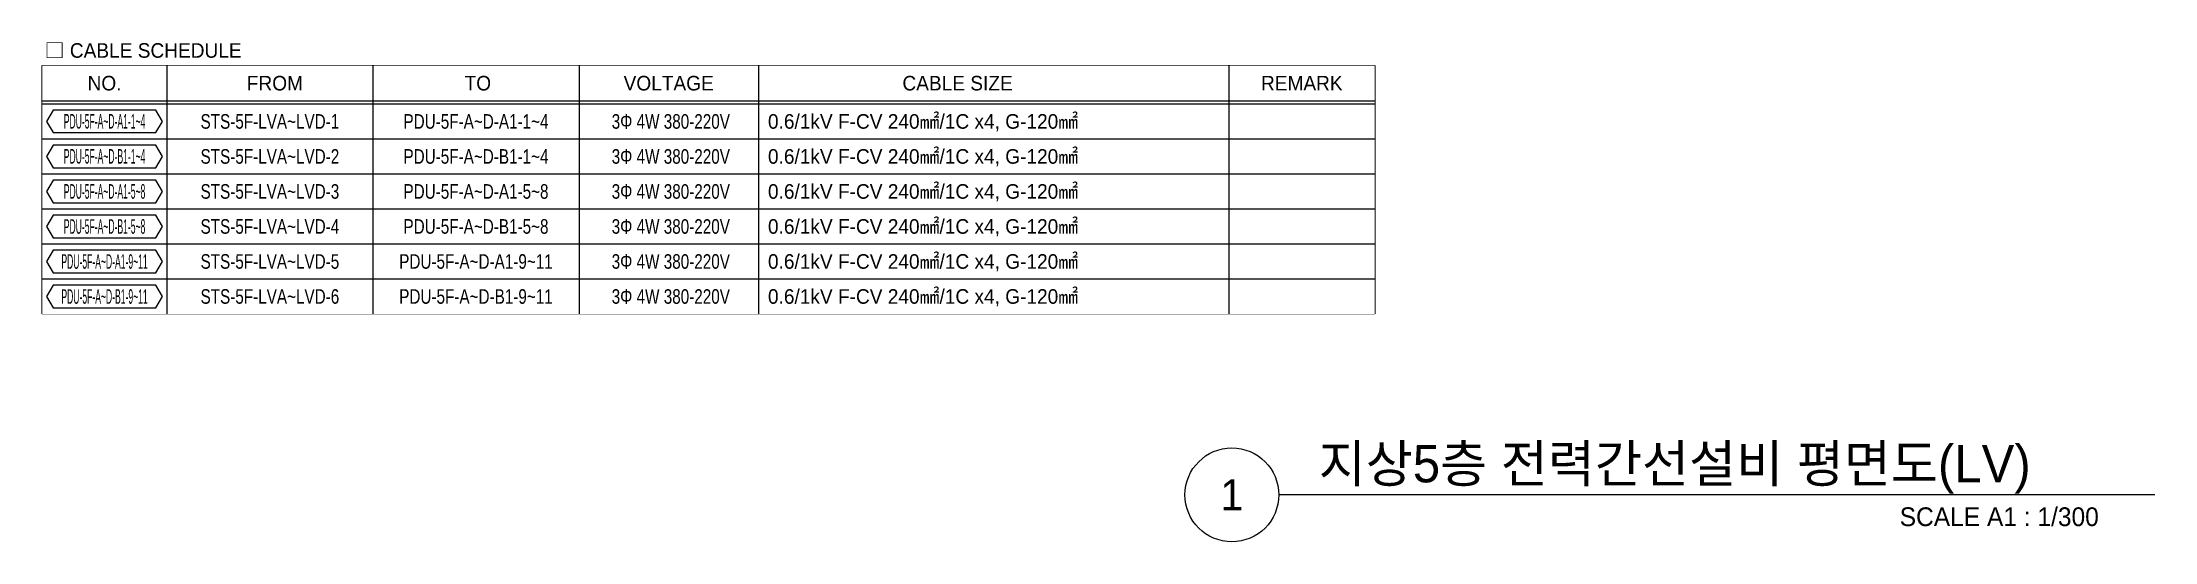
# Model space of a CAD drawing. Header units: millimetres. Extents: x 33932 to 374132, y 182625 to 847314.
# Drawn here: x 33932 to 135322, y 543450 to 567419 of the extents above; entities that cross this region are included whole.
import ezdxf
from ezdxf.enums import TextEntityAlignment as Align

# ---------------------------------------------------------------- set-up
doc = ezdxf.new("R2010")
doc.units = ezdxf.units.MM
doc.header["$LTSCALE"] = 150
for name, color, linetype in [('-----26 Electrical Cable Tray_HV_발전기 B', 103, 'Continuous'), ('-----29 Cable Schedule', 1, 'Continuous'), ('-----29 Indicator', 1, 'Continuous'), ('-----29 주기', 1, 'Continuous'), ('-----30 Text', 2, 'Continuous'), ('-----41 Drawing Title', 2, 'Continuous')]:
    doc.layers.add(name, color=color, linetype=linetype)
doc.styles.add('ELEC', font='')
doc.styles.get('ELEC').set_extended_font_data('Dotum')

msp = doc.modelspace()

# ---------------------------------------------------------------- texts
at = {"layer": '-----41 Drawing Title', "color": 2, "style": 'ELEC'}
msp.add_text('지상5층 전력간선설비 평면도(LV)', height=1800, dxfattribs=at).set_placement((95195, 546300))
at = {"layer": '-----41 Drawing Title', "color": 7, "style": 'ELEC'}
msp.add_text('1', height=1500, dxfattribs=at).set_placement((91028, 545700), align=Align.MIDDLE)
at = {"layer": '-----41 Drawing Title', "style": 'ELEC'}
msp.add_text('SCALE A1 : 1/300', height=900, dxfattribs=at).set_placement((132637, 544200), align=Align.RIGHT)

# ---------------------------------------------------------------- linework, layer by layer
at = {"layer": '-----29 Cable Schedule', "color": 3, "elevation": 0}
msp.add_lwpolyline([(33932, 566296), (97886, 566296), (97886, 554380), (33932, 554380)], close=True, dxfattribs=at)
at = {"layer": '-----41 Drawing Title', "color": 7}
msp.add_line((135322, 545700), (93278, 545700), dxfattribs=at)
msp.add_circle((91028, 545700), 2250, dxfattribs=at)

msp.set_redraw_order([(e.dxf.handle, doc.entitydb.next_handle()) for e in msp.query("TEXT MTEXT ATTDEF DIMENSION ARC_DIMENSION")])  # texts and dimensions are drawn at this point

# ---------------------------------------------------------------- next in the draw order: wipeouts: each hides what was drawn before it
at = {"color": 3}
msp.add_wipeout([(33932, 566296), (97886, 566296), (97886, 554380), (33932, 554380)], dxfattribs=at).dxf.layer = '-----26 Electrical Cable Tray_HV_발전기 B'

# ---------------------------------------------------------------- next in the draw order: linework, layer by layer
at = {"layer": '-----29 Cable Schedule'}
for p, q in [((39912, 566296), (39912, 564460)), ((49803, 566296), (49803, 564460)), ((59695, 566296), (59695, 564460)), ((68306, 566296), (68306, 564460)), ((90886, 566296), (90886, 564460))]:
    msp.add_line(p, q, dxfattribs=at)
at = {"layer": '-----29 Cable Schedule', "color": 3}
for p, q in [((33932, 564616), (97886, 564616)), ((33932, 564460), (97886, 564460))]:
    msp.add_line(p, q, dxfattribs=at)
at = {"layer": '-----29 Cable Schedule', "color": 1}
for p, q in [((39912, 564460), (39912, 554380)), ((49803, 564460), (49803, 554380)), ((59695, 564460), (59695, 554380)), ((68306, 564460), (68306, 554380)), ((90886, 564460), (90886, 554380)), ((33932, 562780), (97886, 562780)), ((33932, 561100), (97886, 561100)), ((33932, 559420), (97886, 559420)), ((33932, 557740), (97886, 557740)), ((33932, 556060), (97886, 556060))]:
    msp.add_line(p, q, dxfattribs=at)
at = {"layer": '-----29 주기', "elevation": 0}
for points in [[(34453, 564159), (34141, 563620), (34453, 563081), (39391, 563081), (39703, 563620), (39391, 564159)], [(34453, 562479), (34141, 561940), (34453, 561401), (39391, 561401), (39703, 561940), (39391, 562479)], [(34453, 560799), (34141, 560260), (34453, 559721), (39391, 559721), (39703, 560260), (39391, 560799)], [(34453, 559119), (34141, 558580), (34453, 558041), (39391, 558041), (39703, 558580), (39391, 559119)], [(34453, 557439), (34141, 556900), (34453, 556361), (39391, 556361), (39703, 556900), (39391, 557439)], [(34453, 555759), (34141, 555220), (34453, 554681), (39391, 554681), (39703, 555220), (39391, 555759)]]:
    msp.add_lwpolyline(points, close=True, dxfattribs=at)

# ---------------------------------------------------------------- next in the draw order: texts
at = {"layer": '-----29 Indicator', "color": 2, "linetype": 'Continuous', "style": 'ELEC'}
msp.add_text('□ CABLE SCHEDULE', height=700, dxfattribs=at).set_placement((34048, 567025), align=Align.MIDDLE_LEFT)
at = {"layer": '-----30 Text', "style": 'ELEC'}
msp.add_text('NO.', height=700, dxfattribs=at).set_placement((36922, 565456), align=Align.MIDDLE)
for s, p in [('FROM', (45098, 565456)), ('TO', (54838, 565456)), ('VOLTAGE', (63998, 565456)), ('CABLE SIZE', (77863, 565456)), ('REMARK', (94386, 565456))]:
    msp.add_text(s, height=700, dxfattribs=at).set_placement(p, align=Align.MIDDLE_CENTER)
at = {"layer": '-----30 Text', "linetype": 'Continuous', "style": 'ELEC', "width": 0.45}
for s, p in [('PDU-5F-A~D-A1-1~4', (36922, 563620, 0)), ('PDU-5F-A~D-B1-1~4', (36922, 561940, 0)), ('PDU-5F-A~D-A1-5~8', (36922, 560260)), ('PDU-5F-A~D-B1-5~8', (36922, 558580)), ('PDU-5F-A~D-A1-9~11', (36922, 556900)), ('PDU-5F-A~D-B1-9~11', (36922, 555220))]:
    msp.add_text(s, height=700, dxfattribs=at).set_placement(p, align=Align.MIDDLE)
at = {"layer": '-----30 Text', "style": 'ELEC', "width": 0.8}
for s, p in [('STS-5F-LVA~LVD-1', (44858, 563620)), ('PDU-5F-A~D-A1-1~4', (54749, 563620)), ('3Φ 4W 380-220V', (64100, 563620)), ('STS-5F-LVA~LVD-2', (44858, 561940)), ('PDU-5F-A~D-B1-1~4', (54749, 561940)), ('3Φ 4W 380-220V', (64100, 561940)), ('STS-5F-LVA~LVD-3', (44858, 560260)), ('PDU-5F-A~D-A1-5~8', (54749, 560260)), ('3Φ 4W 380-220V', (64100, 560260)), ('STS-5F-LVA~LVD-4', (44858, 558580)), ('PDU-5F-A~D-B1-5~8', (54749, 558580)), ('3Φ 4W 380-220V', (64100, 558580)), ('STS-5F-LVA~LVD-5', (44858, 556900)), ('PDU-5F-A~D-A1-9~11', (54749, 556900)), ('3Φ 4W 380-220V', (64100, 556900)), ('STS-5F-LVA~LVD-6', (44858, 555220)), ('PDU-5F-A~D-B1-9~11', (54749, 555220)), ('3Φ 4W 380-220V', (64100, 555220))]:
    msp.add_text(s, height=700, dxfattribs=at).set_placement(p, align=Align.MIDDLE_CENTER)
at = {"layer": '-----30 Text', "style": 'ELEC'}
for p in [(68763, 563620), (68763, 561940), (68763, 560260), (68763, 558580), (68763, 556900), (68763, 555220)]:
    msp.add_text('0.6/1kV F-CV 240㎟/1C x4, G-120㎟', height=700, dxfattribs=at).set_placement(p, align=Align.MIDDLE_LEFT)

doc.saveas('drawing.dxf')
